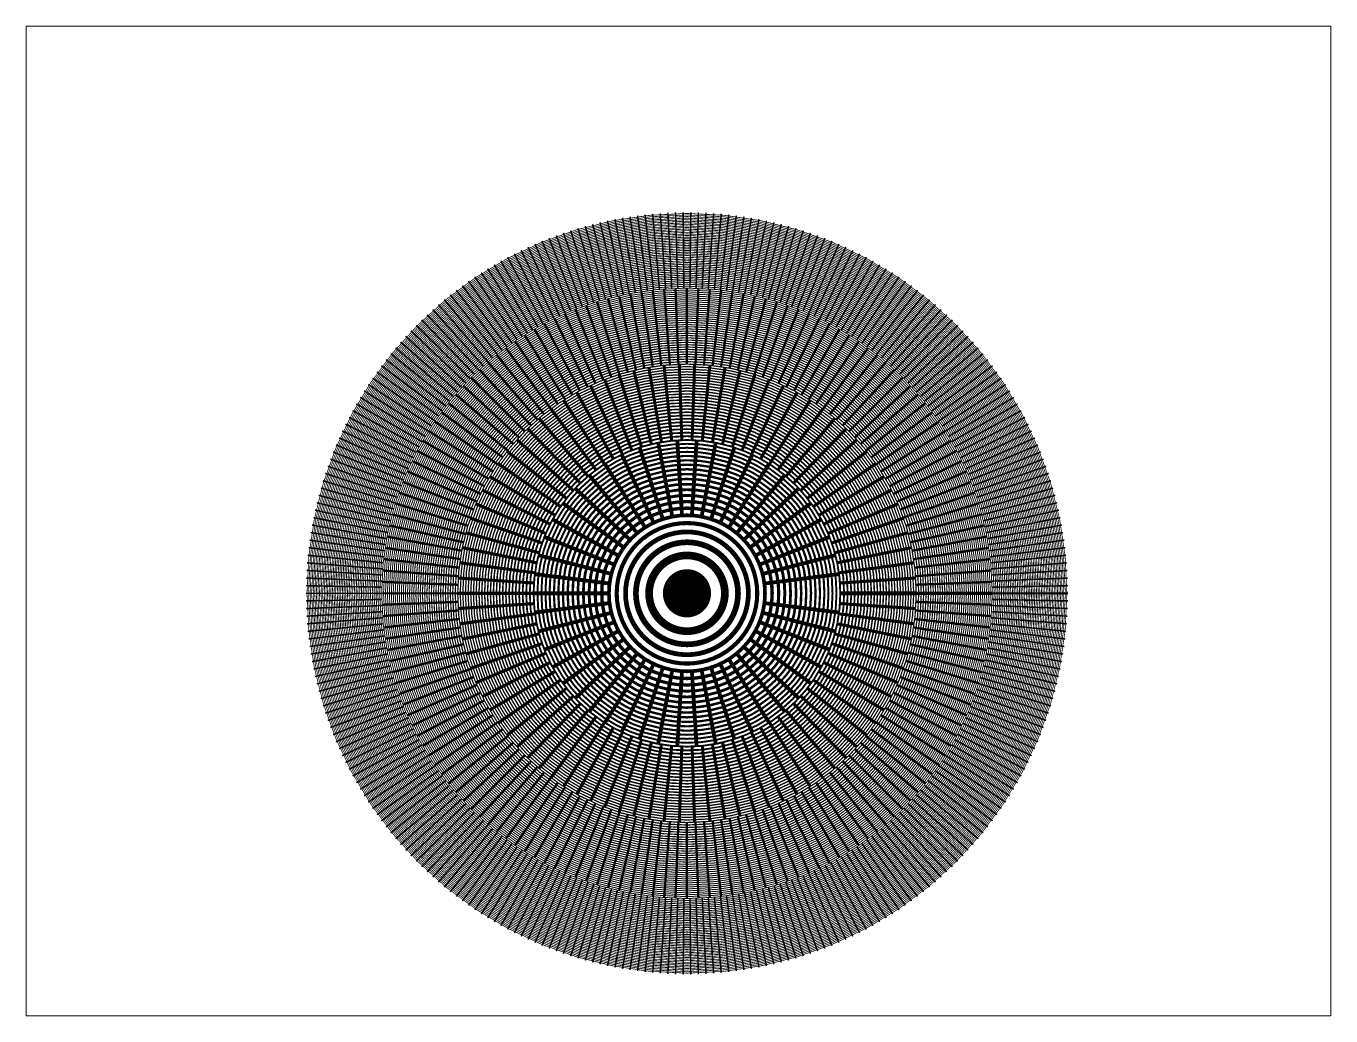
# Paper-space layout '布局1' of a CAD drawing. Header units: millimetres. Extents: x 26 to 231, y 20 to 176.
# The model-space entities are those that its viewports show. They can reach past a viewport. Long polylines and large blocks are cut down to what shows.
import ezdxf

# ---------------------------------------------------------------- set-up
doc = ezdxf.new("R2010")
doc.units = ezdxf.units.MM
for name, color, linetype in [('Circles0', 5, 'Continuous'), ('Circles1', 3, 'Continuous'), ('Web0', 1, 'Continuous'), ('Web1', 2, 'Continuous')]:
    doc.layers.add(name, color=color, linetype=linetype)

msp = doc.modelspace()

# ---------------------------------------------------------------- linework, layer by layer
at = {"layer": 'Circles0'}
for points, const_width in [([(-49.85, 0, 1), (49.85, 0, 1)], 0.1), ([(-49.45, 0, 1), (49.45, 0, 1)], 0.101), ([(-49.04, 0, 1), (49.04, 0, 1)], 0.102), ([(-48.63, 0, 1), (48.63, 0, 1)], 0.103), ([(-48.22, 0, 1), (48.22, 0, 1)], 0.104), ([(-47.8, 0, 1), (47.8, 0, 1)], 0.105), ([(-47.38, 0, 1), (47.38, 0, 1)], 0.106), ([(-46.96, 0, 1), (46.96, 0, 1)], 0.106), ([(-46.53, 0, 1), (46.53, 0, 1)], 0.107), ([(-46.1, 0, 1), (46.1, 0, 1)], 0.108), ([(-45.66, 0, 1), (45.66, 0, 1)], 0.11), ([(-45.22, 0, 1), (45.22, 0, 1)], 0.111), ([(-44.78, 0, 1), (44.78, 0, 1)], 0.112), ([(-44.33, 0, 1), (44.33, 0, 1)], 0.113), ([(-43.87, 0, 1), (43.87, 0, 1)], 0.114), ([(-43.42, 0, 1), (43.42, 0, 1)], 0.115), ([(-42.95, 0, 1), (42.95, 0, 1)], 0.116), ([(-42.49, 0, 1), (42.49, 0, 1)], 0.118), ([(-42.01, 0, 1), (42.01, 0, 1)], 0.119), ([(-41.53, 0, 1), (41.53, 0, 1)], 0.12), ([(-41.05, 0, 1), (41.05, 0, 1)], 0.122), ([(-40.56, 0, 1), (40.56, 0, 1)], 0.123), ([(-40.06, 0, 1), (40.06, 0, 1)], 0.125), ([(-39.56, 0, 1), (39.56, 0, 1)], 0.126), ([(-39.56, 0, 1), (39.56, 0, 1)], 0.126), ([(-39.05, 0, 1), (39.05, 0, 1)], 0.128), ([(-39.05, 0, 1), (39.05, 0, 1)], 0.128), ([(-38.54, 0, 1), (38.54, 0, 1)], 0.13), ([(-38.54, 0, 1), (38.54, 0, 1)], 0.13), ([(-38.01, 0, 1), (38.01, 0, 1)], 0.132), ([(-38.01, 0, 1), (38.01, 0, 1)], 0.132), ([(-37.48, 0, 1), (37.48, 0, 1)], 0.133), ([(-37.48, 0, 1), (37.48, 0, 1)], 0.133), ([(-36.95, 0, 1), (36.95, 0, 1)], 0.135), ([(-36.95, 0, 1), (36.95, 0, 1)], 0.135), ([(-36.4, 0, 1), (36.4, 0, 1)], 0.137), ([(-36.4, 0, 1), (36.4, 0, 1)], 0.137), ([(-35.85, 0, 1), (35.85, 0, 1)], 0.139), ([(-35.85, 0, 1), (35.85, 0, 1)], 0.139), ([(-35.28, 0, 1), (35.28, 0, 1)], 0.142), ([(-35.28, 0, 1), (35.28, 0, 1)], 0.142), ([(-34.71, 0, 1), (34.71, 0, 1)], 0.144), ([(-34.71, 0, 1), (34.71, 0, 1)], 0.144), ([(-34.13, 0, 1), (34.13, 0, 1)], 0.146), ([(-34.13, 0, 1), (34.13, 0, 1)], 0.146), ([(-33.54, 0, 1), (33.54, 0, 1)], 0.149), ([(-33.54, 0, 1), (33.54, 0, 1)], 0.149), ([(-32.94, 0, 1), (32.94, 0, 1)], 0.152), ([(-32.94, 0, 1), (32.94, 0, 1)], 0.152), ([(-32.33, 0, 1), (32.33, 0, 1)], 0.155), ([(-32.33, 0, 1), (32.33, 0, 1)], 0.155), ([(-31.7, 0, 1), (31.7, 0, 1)], 0.158), ([(-31.7, 0, 1), (31.7, 0, 1)], 0.158), ([(-31.06, 0, 1), (31.06, 0, 1)], 0.161), ([(-31.06, 0, 1), (31.06, 0, 1)], 0.161), ([(-30.41, 0, 1), (30.41, 0, 1)], 0.164), ([(-30.41, 0, 1), (30.41, 0, 1)], 0.164), ([(-29.75, 0, 1), (29.75, 0, 1)], 0.168), ([(-29.75, 0, 1), (29.75, 0, 1)], 0.168), ([(-29.75, 0, 1), (29.75, 0, 1)], 0.168), ([(-29.07, 0, 1), (29.07, 0, 1)], 0.172), ([(-29.07, 0, 1), (29.07, 0, 1)], 0.172), ([(-29.07, 0, 1), (29.07, 0, 1)], 0.172), ([(-28.37, 0, 1), (28.37, 0, 1)], 0.176), ([(-28.37, 0, 1), (28.37, 0, 1)], 0.176), ([(-28.37, 0, 1), (28.37, 0, 1)], 0.176), ([(-27.66, 0, 1), (27.66, 0, 1)], 0.181), ([(-27.66, 0, 1), (27.66, 0, 1)], 0.181), ([(-27.66, 0, 1), (27.66, 0, 1)], 0.181), ([(-26.93, 0, 1), (26.93, 0, 1)], 0.186), ([(-26.93, 0, 1), (26.93, 0, 1)], 0.186), ([(-26.93, 0, 1), (26.93, 0, 1)], 0.186), ([(-26.17, 0, 1), (26.17, 0, 1)], 0.191), ([(-26.17, 0, 1), (26.17, 0, 1)], 0.191), ([(-26.17, 0, 1), (26.17, 0, 1)], 0.191), ([(-25.4, 0, 1), (25.4, 0, 1)], 0.197), ([(-25.4, 0, 1), (25.4, 0, 1)], 0.197), ([(-25.4, 0, 1), (25.4, 0, 1)], 0.197), ([(-24.6, 0, 1), (24.6, 0, 1)], 0.203), ([(-24.6, 0, 1), (24.6, 0, 1)], 0.203), ([(-24.6, 0, 1), (24.6, 0, 1)], 0.203), ([(-23.77, 0, 1), (23.77, 0, 1)], 0.21), ([(-23.77, 0, 1), (23.77, 0, 1)], 0.21), ([(-23.77, 0, 1), (23.77, 0, 1)], 0.21), ([(-22.91, 0, 1), (22.91, 0, 1)], 0.218), ([(-22.91, 0, 1), (22.91, 0, 1)], 0.218), ([(-22.91, 0, 1), (22.91, 0, 1)], 0.218), ([(-22.02, 0, 1), (22.02, 0, 1)], 0.227), ([(-22.02, 0, 1), (22.02, 0, 1)], 0.227), ([(-22.02, 0, 1), (22.02, 0, 1)], 0.227), ([(-21.09, 0, 1), (21.09, 0, 1)], 0.237), ([(-21.09, 0, 1), (21.09, 0, 1)], 0.237), ([(-21.09, 0, 1), (21.09, 0, 1)], 0.237), ([(-20.12, 0, 1), (20.12, 0, 1)], 0.248), ([(-20.12, 0, 1), (20.12, 0, 1)], 0.248), ([(-20.12, 0, 1), (20.12, 0, 1)], 0.248), ([(-19.1, 0, 1), (19.1, 0, 1)], 0.262), ([(-19.1, 0, 1), (19.1, 0, 1)], 0.262), ([(-19.1, 0, 1), (19.1, 0, 1)], 0.262), ([(-19.1, 0, 1), (19.1, 0, 1)], 0.262), ([(-18.03, 0, 1), (18.03, 0, 1)], 0.277), ([(-18.03, 0, 1), (18.03, 0, 1)], 0.277), ([(-18.03, 0, 1), (18.03, 0, 1)], 0.277), ([(-18.03, 0, 1), (18.03, 0, 1)], 0.277), ([(-16.88, 0, 1), (16.88, 0, 1)], 0.296), ([(-16.88, 0, 1), (16.88, 0, 1)], 0.296), ([(-16.88, 0, 1), (16.88, 0, 1)], 0.296), ([(-16.88, 0, 1), (16.88, 0, 1)], 0.296), ([(-15.65, 0, 1), (15.65, 0, 1)], 0.319), ([(-15.65, 0, 1), (15.65, 0, 1)], 0.319), ([(-15.65, 0, 1), (15.65, 0, 1)], 0.319), ([(-15.65, 0, 1), (15.65, 0, 1)], 0.319), ([(-14.32, 0, 1), (14.32, 0, 1)], 0.349), ([(-14.32, 0, 1), (14.32, 0, 1)], 0.349), ([(-14.32, 0, 1), (14.32, 0, 1)], 0.349), ([(-14.32, 0, 1), (14.32, 0, 1)], 0.349), ([(-12.84, 0, 1), (12.84, 0, 1)], 0.389), ([(-12.84, 0, 1), (12.84, 0, 1)], 0.389), ([(-12.84, 0, 1), (12.84, 0, 1)], 0.389), ([(-12.84, 0, 1), (12.84, 0, 1)], 0.389), ([(-11.18, 0, 1), (11.18, 0, 1)], 0.447), ([(-11.18, 0, 1), (11.18, 0, 1)], 0.447), ([(-11.18, 0, 1), (11.18, 0, 1)], 0.447), ([(-11.18, 0, 1), (11.18, 0, 1)], 0.447), ([(-9.22, 0, 1), (9.22, 0, 1)], 0.543), ([(-9.22, 0, 1), (9.22, 0, 1)], 0.543), ([(-9.22, 0, 1), (9.22, 0, 1)], 0.543), ([(-9.22, 0, 1), (9.22, 0, 1)], 0.543), ([(-6.7, 0, 1), (6.7, 0, 1)], 0.747), ([(-6.7, 0, 1), (6.7, 0, 1)], 0.747), ([(-6.7, 0, 1), (6.7, 0, 1)], 0.747), ([(-6.7, 0, 1), (6.7, 0, 1)], 0.747), ([(-1.58, 0, 1), (1.58, 0, 1)], 3.16), ([(-1.58, 0, 1), (1.58, 0, 1)], 3.16), ([(-1.58, 0, 1), (1.58, 0, 1)], 3.16), ([(-1.58, 0, 1), (1.58, 0, 1)], 3.16)]:
    msp.add_lwpolyline(points, format="xyb", close=True, dxfattribs=dict(at, const_width=const_width))
at = {"layer": 'Circles1'}
for points, const_width in [([(-49.65, 0, 1), (49.65, 0, 1)], 0.101), ([(-49.24, 0, 1), (49.24, 0, 1)], 0.102), ([(-48.84, 0, 1), (48.84, 0, 1)], 0.102), ([(-48.43, 0, 1), (48.43, 0, 1)], 0.103), ([(-48.01, 0, 1), (48.01, 0, 1)], 0.104), ([(-47.59, 0, 1), (47.59, 0, 1)], 0.105), ([(-47.17, 0, 1), (47.17, 0, 1)], 0.106), ([(-46.74, 0, 1), (46.74, 0, 1)], 0.107), ([(-46.31, 0, 1), (46.31, 0, 1)], 0.108), ([(-45.88, 0, 1), (45.88, 0, 1)], 0.109), ([(-45.44, 0, 1), (45.44, 0, 1)], 0.11), ([(-45, 0, 1), (45, 0, 1)], 0.111), ([(-44.55, 0, 1), (44.55, 0, 1)], 0.112), ([(-44.1, 0, 1), (44.1, 0, 1)], 0.113), ([(-43.65, 0, 1), (43.65, 0, 1)], 0.115), ([(-43.19, 0, 1), (43.19, 0, 1)], 0.116), ([(-42.72, 0, 1), (42.72, 0, 1)], 0.117), ([(-42.25, 0, 1), (42.25, 0, 1)], 0.118), ([(-41.77, 0, 1), (41.77, 0, 1)], 0.12), ([(-41.29, 0, 1), (41.29, 0, 1)], 0.121), ([(-40.8, 0, 1), (40.8, 0, 1)], 0.123), ([(-40.31, 0, 1), (40.31, 0, 1)], 0.124), ([(-39.81, 0, 1), (39.81, 0, 1)], 0.126), ([(-39.81, 0, 1), (39.81, 0, 1)], 0.126), ([(-39.31, 0, 1), (39.31, 0, 1)], 0.127), ([(-39.31, 0, 1), (39.31, 0, 1)], 0.127), ([(-38.79, 0, 1), (38.79, 0, 1)], 0.129), ([(-38.79, 0, 1), (38.79, 0, 1)], 0.129), ([(-38.28, 0, 1), (38.28, 0, 1)], 0.131), ([(-38.28, 0, 1), (38.28, 0, 1)], 0.131), ([(-37.75, 0, 1), (37.75, 0, 1)], 0.132), ([(-37.75, 0, 1), (37.75, 0, 1)], 0.132), ([(-37.22, 0, 1), (37.22, 0, 1)], 0.134), ([(-37.22, 0, 1), (37.22, 0, 1)], 0.134), ([(-36.67, 0, 1), (36.67, 0, 1)], 0.136), ([(-36.67, 0, 1), (36.67, 0, 1)], 0.136), ([(-36.12, 0, 1), (36.12, 0, 1)], 0.138), ([(-36.12, 0, 1), (36.12, 0, 1)], 0.138), ([(-35.57, 0, 1), (35.57, 0, 1)], 0.141), ([(-35.57, 0, 1), (35.57, 0, 1)], 0.141), ([(-35, 0, 1), (35, 0, 1)], 0.143), ([(-35, 0, 1), (35, 0, 1)], 0.143), ([(-34.42, 0, 1), (34.42, 0, 1)], 0.145), ([(-34.42, 0, 1), (34.42, 0, 1)], 0.145), ([(-33.84, 0, 1), (33.84, 0, 1)], 0.148), ([(-33.84, 0, 1), (33.84, 0, 1)], 0.148), ([(-33.24, 0, 1), (33.24, 0, 1)], 0.15), ([(-33.24, 0, 1), (33.24, 0, 1)], 0.15), ([(-32.63, 0, 1), (32.63, 0, 1)], 0.153), ([(-32.63, 0, 1), (32.63, 0, 1)], 0.153), ([(-32.02, 0, 1), (32.02, 0, 1)], 0.156), ([(-32.02, 0, 1), (32.02, 0, 1)], 0.156), ([(-31.38, 0, 1), (31.38, 0, 1)], 0.159), ([(-31.38, 0, 1), (31.38, 0, 1)], 0.159), ([(-30.74, 0, 1), (30.74, 0, 1)], 0.163), ([(-30.74, 0, 1), (30.74, 0, 1)], 0.163), ([(-30.08, 0, 1), (30.08, 0, 1)], 0.166), ([(-30.08, 0, 1), (30.08, 0, 1)], 0.166), ([(-29.41, 0, 1), (29.41, 0, 1)], 0.17), ([(-29.41, 0, 1), (29.41, 0, 1)], 0.17), ([(-29.41, 0, 1), (29.41, 0, 1)], 0.17), ([(-28.72, 0, 1), (28.72, 0, 1)], 0.174), ([(-28.72, 0, 1), (28.72, 0, 1)], 0.174), ([(-28.72, 0, 1), (28.72, 0, 1)], 0.174), ([(-28.02, 0, 1), (28.02, 0, 1)], 0.178), ([(-28.02, 0, 1), (28.02, 0, 1)], 0.178), ([(-28.02, 0, 1), (28.02, 0, 1)], 0.178), ([(-27.29, 0, 1), (27.29, 0, 1)], 0.183), ([(-27.29, 0, 1), (27.29, 0, 1)], 0.183), ([(-27.29, 0, 1), (27.29, 0, 1)], 0.183), ([(-26.55, 0, 1), (26.55, 0, 1)], 0.188), ([(-26.55, 0, 1), (26.55, 0, 1)], 0.188), ([(-26.55, 0, 1), (26.55, 0, 1)], 0.188), ([(-25.79, 0, 1), (25.79, 0, 1)], 0.194), ([(-25.79, 0, 1), (25.79, 0, 1)], 0.194), ([(-25.79, 0, 1), (25.79, 0, 1)], 0.194), ([(-25, 0, 1), (25, 0, 1)], 0.2), ([(-25, 0, 1), (25, 0, 1)], 0.2), ([(-25, 0, 1), (25, 0, 1)], 0.2), ([(-24.19, 0, 1), (24.19, 0, 1)], 0.207), ([(-24.19, 0, 1), (24.19, 0, 1)], 0.207), ([(-24.19, 0, 1), (24.19, 0, 1)], 0.207), ([(-23.34, 0, 1), (23.34, 0, 1)], 0.214), ([(-23.34, 0, 1), (23.34, 0, 1)], 0.214), ([(-23.34, 0, 1), (23.34, 0, 1)], 0.214), ([(-22.47, 0, 1), (22.47, 0, 1)], 0.222), ([(-22.47, 0, 1), (22.47, 0, 1)], 0.222), ([(-22.47, 0, 1), (22.47, 0, 1)], 0.222), ([(-21.56, 0, 1), (21.56, 0, 1)], 0.232), ([(-21.56, 0, 1), (21.56, 0, 1)], 0.232), ([(-21.56, 0, 1), (21.56, 0, 1)], 0.232), ([(-20.62, 0, 1), (20.62, 0, 1)], 0.243), ([(-20.62, 0, 1), (20.62, 0, 1)], 0.243), ([(-20.62, 0, 1), (20.62, 0, 1)], 0.243), ([(-19.62, 0, 1), (19.62, 0, 1)], 0.255), ([(-19.62, 0, 1), (19.62, 0, 1)], 0.255), ([(-19.62, 0, 1), (19.62, 0, 1)], 0.255), ([(-19.62, 0, 1), (19.62, 0, 1)], 0.255), ([(-18.57, 0, 1), (18.57, 0, 1)], 0.269), ([(-18.57, 0, 1), (18.57, 0, 1)], 0.269), ([(-18.57, 0, 1), (18.57, 0, 1)], 0.269), ([(-18.57, 0, 1), (18.57, 0, 1)], 0.269), ([(-17.46, 0, 1), (17.46, 0, 1)], 0.286), ([(-17.46, 0, 1), (17.46, 0, 1)], 0.286), ([(-17.46, 0, 1), (17.46, 0, 1)], 0.286), ([(-17.46, 0, 1), (17.46, 0, 1)], 0.286), ([(-16.28, 0, 1), (16.28, 0, 1)], 0.307), ([(-16.28, 0, 1), (16.28, 0, 1)], 0.307), ([(-16.28, 0, 1), (16.28, 0, 1)], 0.307), ([(-16.28, 0, 1), (16.28, 0, 1)], 0.307), ([(-15, 0, 1), (15, 0, 1)], 0.333), ([(-15, 0, 1), (15, 0, 1)], 0.333), ([(-15, 0, 1), (15, 0, 1)], 0.333), ([(-15, 0, 1), (15, 0, 1)], 0.333), ([(-13.6, 0, 1), (13.6, 0, 1)], 0.368), ([(-13.6, 0, 1), (13.6, 0, 1)], 0.368), ([(-13.6, 0, 1), (13.6, 0, 1)], 0.368), ([(-13.6, 0, 1), (13.6, 0, 1)], 0.368), ([(-12.04, 0, 1), (12.04, 0, 1)], 0.415), ([(-12.04, 0, 1), (12.04, 0, 1)], 0.415), ([(-12.04, 0, 1), (12.04, 0, 1)], 0.415), ([(-12.04, 0, 1), (12.04, 0, 1)], 0.415), ([(-10.24, 0, 1), (10.24, 0, 1)], 0.488), ([(-10.24, 0, 1), (10.24, 0, 1)], 0.488), ([(-10.24, 0, 1), (10.24, 0, 1)], 0.488), ([(-10.24, 0, 1), (10.24, 0, 1)], 0.488), ([(-8.06, 0, 1), (8.06, 0, 1)], 0.621), ([(-8.06, 0, 1), (8.06, 0, 1)], 0.621), ([(-8.06, 0, 1), (8.06, 0, 1)], 0.621), ([(-8.06, 0, 1), (8.06, 0, 1)], 0.621), ([(-4.97, 0, 1), (4.97, 0, 1)], 1.01), ([(-4.97, 0, 1), (4.97, 0, 1)], 1.01), ([(-4.97, 0, 1), (4.97, 0, 1)], 1.01), ([(-4.97, 0, 1), (4.97, 0, 1)], 1.01)]:
    msp.add_lwpolyline(points, format="xyb", close=True, dxfattribs=dict(at, const_width=const_width))
at = {"layer": 'Web0'}
for points, const_width in [([(-4.39, 39.76), (-5.49, 49.7)], 0.2), ([(-2.8, 39.9), (-3.5, 49.88)], 0.2), ([(-1.2, 39.98), (-1.5, 49.98)], 0.2), ([(0.4, 40), (0.5, 50)], 0.2), ([(2, 39.95), (2.5, 49.94)], 0.2), ([(3.6, 39.84), (4.5, 49.8)], 0.2), ([(5.19, 39.66), (6.48, 49.58)], 0.2), ([(-10.67, 38.55), (-13.34, 48.19)], 0.2), ([(-9.12, 38.95), (-11.4, 48.68)], 0.2), ([(-7.56, 39.28), (-9.45, 49.1)], 0.2), ([(-5.98, 39.55), (-7.48, 49.44)], 0.2), ([(6.77, 39.42), (8.46, 49.28)], 0.2), ([(8.34, 39.12), (10.43, 48.9)], 0.2), ([(9.9, 38.76), (12.38, 48.44)], 0.2), ([(11.44, 38.33), (14.3, 47.91)], 0.2), ([(-15.21, 36.99), (-19.02, 46.24)], 0.2), ([(-13.72, 37.57), (-17.15, 46.97)], 0.2), ([(-12.21, 38.09), (-15.26, 47.61)], 0.2), ([(12.97, 37.84), (16.21, 47.3)], 0.2), ([(14.47, 37.29), (18.09, 46.61)], 0.2), ([(-18.12, 35.66), (-22.65, 44.57)], 0.2), ([(-16.68, 36.35), (-20.85, 45.44)], 0.2), ([(15.95, 36.68), (19.94, 45.85)], 0.2), ([(17.41, 36.01), (21.76, 45.02)], 0.2), ([(-19.54, 34.9), (-24.42, 43.63)], 0.2), ([(18.83, 35.29), (23.54, 44.11)], 0.2), ([(20.23, 34.51), (25.29, 43.13)], 0.2), ([(-22.26, 33.23), (-27.83, 41.54)], 0.2), ([(-20.92, 34.1), (-26.15, 42.62)], 0.2), ([(21.6, 33.67), (26.99, 42.09)], 0.2), ([(-23.58, 32.31), (-29.47, 40.39)], 0.2), ([(-4.47, 29.66), (-5.96, 39.55)], 0.3), ([(-2.24, 29.92), (-2.99, 39.89)], 0.3), ([(0, 30), (0, 40)], 0.3), ([(2.24, 29.92), (2.99, 39.89)], 0.3), ([(4.47, 29.66), (5.96, 39.55)], 0.3), ([(22.92, 32.78), (28.66, 40.97)], 0.2), ([(24.22, 31.84), (30.27, 39.79)], 0.2), ([(-26.08, 30.33), (-32.61, 37.91)], 0.2), ([(-24.85, 31.34), (-31.06, 39.18)], 0.2), ([(-8.84, 28.67), (-11.79, 38.22)], 0.3), ([(-6.68, 29.25), (-8.9, 39)], 0.3), ([(6.68, 29.25), (8.9, 39)], 0.3), ([(8.84, 28.67), (11.79, 38.22)], 0.3), ([(25.47, 30.84), (31.84, 38.55)], 0.2), ([(-27.28, 29.26), (-34.1, 36.57)], 0.2), ([(-13.02, 27.03), (-17.36, 36.04)], 0.3), ([(-10.96, 27.93), (-14.61, 37.23)], 0.3), ([(10.96, 27.93), (14.61, 37.23)], 0.3), ([(13.02, 27.03), (17.36, 36.04)], 0.3), ([(26.69, 29.8), (33.36, 37.25)], 0.2), ([(27.86, 28.71), (34.82, 35.88)], 0.2), ([(-28.43, 28.14), (-35.53, 35.18)], 0.2), ([(-15, 25.98), (-20, 34.64)], 0.3), ([(15, 25.98), (20, 34.64)], 0.3), ([(28.98, 27.57), (36.23, 34.46)], 0.2), ([(-29.53, 26.98), (-36.91, 33.73)], 0.2), ([(-16.9, 24.79), (-22.53, 33.05)], 0.3), ([(16.9, 24.79), (22.53, 33.05)], 0.3), ([(30.06, 26.39), (37.58, 32.98)], 0.2), ([(-30.58, 25.78), (-38.23, 32.22)], 0.2), ([(-18.7, 23.45), (-24.94, 31.27)], 0.3), ([(18.7, 23.45), (24.94, 31.27)], 0.3), ([(31.09, 25.16), (38.87, 31.45)], 0.2), ([(-32.55, 23.25), (-40.68, 29.06)], 0.2), ([(-31.59, 24.54), (-39.49, 30.67)], 0.2), ([(-20.41, 21.99), (-27.21, 29.32)], 0.3), ([(-3.33, 19.72), (-4.99, 29.58)], 0.4), ([(-0.67, 19.99), (-1, 29.98)], 0.4), ([(2, 19.9), (3, 29.85)], 0.4), ([(4.64, 19.46), (6.95, 29.18)], 0.4), ([(20.41, 21.99), (27.21, 29.32)], 0.3), ([(32.08, 23.9), (40.1, 29.87)], 0.2), ([(-33.45, 21.93), (-41.82, 27.41)], 0.2), ([(-8.42, 18.14), (-12.63, 27.21)], 0.4), ([(-5.93, 19.1), (-8.89, 28.65)], 0.4), ([(7.19, 18.66), (10.78, 28)], 0.4), ([(33.01, 22.6), (41.26, 28.24)], 0.2), ([(-34.3, 20.57), (-42.88, 25.72)], 0.2), ([(-21.99, 20.41), (-29.32, 27.21)], 0.3), ([(9.61, 17.54), (14.42, 26.31)], 0.4), ([(21.99, 20.41), (29.32, 27.21)], 0.3), ([(33.88, 21.26), (42.36, 26.57)], 0.2), ([(-35.1, 19.19), (-43.87, 23.98)], 0.2), ([(-23.45, 18.7), (-31.27, 24.94)], 0.3), ([(-10.76, 16.86), (-16.14, 25.29)], 0.4), ([(11.86, 16.1), (17.8, 24.15)], 0.4), ([(23.45, 18.7), (31.27, 24.94)], 0.3), ([(34.71, 19.88), (43.38, 24.86)], 0.2), ([(-35.84, 17.77), (-44.8, 22.21)], 0.2), ([(-24.79, 16.9), (-33.05, 22.53)], 0.3), ([(-12.91, 15.27), (-19.37, 22.91)], 0.4), ([(24.79, 16.9), (33.05, 22.53)], 0.3), ([(35.48, 18.48), (44.34, 23.1)], 0.2), ([(13.9, 14.38), (20.86, 21.56)], 0.4), ([(36.19, 17.05), (45.23, 21.31)], 0.2), ([(-36.52, 16.32), (-45.65, 20.4)], 0.2), ([(-25.98, 15), (-34.64, 20)], 0.3), ([(-14.83, 13.42), (-22.25, 20.12)], 0.4), ([(-1.87, 9.82), (-3.75, 19.65)], 0.5), ([(0.63, 9.98), (1.26, 19.96)], 0.5), ([(3.09, 9.51), (6.18, 19.02)], 0.5), ([(25.98, 15), (34.64, 20)], 0.3), ([(36.84, 15.58), (46.05, 19.48)], 0.2), ([(-37.14, 14.84), (-46.43, 18.55)], 0.2), ([(-27.03, 13.02), (-36.04, 17.36)], 0.3), ([(-16.49, 11.32), (-24.73, 16.98)], 0.4), ([(-4.26, 9.05), (-8.52, 18.1)], 0.5), ([(5.36, 8.44), (10.72, 16.89)], 0.5), ([(15.7, 12.39), (23.54, 18.59)], 0.4), ([(27.03, 13.02), (36.04, 17.36)], 0.3), ([(37.43, 14.1), (46.79, 17.62)], 0.2), ([(-37.71, 13.35), (-47.13, 16.68)], 0.2), ([(-6.37, 7.71), (-12.75, 15.41)], 0.5), ([(17.21, 10.19), (25.81, 15.29)], 0.4), ([(37.97, 12.59), (47.46, 15.74)], 0.2), ([(-38.21, 11.83), (-47.76, 14.78)], 0.2), ([(-27.93, 10.96), (-37.23, 14.61)], 0.3), ([(-17.85, 9.02), (-26.78, 13.53)], 0.4), ([(7.29, 6.85), (14.58, 13.69)], 0.5), ([(27.93, 10.96), (37.23, 14.61)], 0.3), ([(38.44, 11.06), (48.05, 13.82)], 0.2), ([(-38.65, 10.29), (-48.32, 12.86)], 0.2), ([(-8.09, 5.88), (-16.18, 11.76)], 0.5), ([(38.85, 9.51), (48.57, 11.89)], 0.2), ([(-39.03, 8.73), (-48.79, 10.92)], 0.2), ([(-28.67, 8.84), (-38.22, 11.79)], 0.3), ([(18.41, 7.81), (27.62, 11.71)], 0.4), ([(28.67, 8.84), (38.22, 11.79)], 0.3), ([(-39.35, 7.16), (-49.19, 8.96)], 0.2), ([(-29.25, 6.68), (-39, 8.9)], 0.3), ([(-18.89, 6.56), (-28.34, 9.84)], 0.4), ([(8.76, 4.82), (17.53, 9.64)], 0.5), ([(29.25, 6.68), (39, 8.9)], 0.3), ([(39.2, 7.95), (49, 9.94)], 0.2), ([(-39.61, 5.58), (-49.51, 6.98)], 0.2), ([(-9.3, 3.68), (-18.6, 7.36)], 0.5), ([(19.29, 5.28), (28.93, 7.93)], 0.4), ([(39.49, 6.38), (49.36, 7.97)], 0.2), ([(-29.66, 4.47), (-39.55, 5.96)], 0.3), ([(-19.6, 3.98), (-29.4, 5.98)], 0.4), ([(9.69, 2.49), (19.37, 4.97)], 0.5), ([(29.66, 4.47), (39.55, 5.96)], 0.3), ([(39.71, 4.79), (49.64, 5.99)], 0.2), ([(-39.8, 4), (-49.75, 4.99)], 0.2), ([(19.82, 2.67), (29.73, 4)], 0.4), ([(39.87, 3.2), (49.84, 4)], 0.2), ([(-39.93, 2.4), (-49.91, 3)], 0.2), ([(-29.92, 2.24), (-39.89, 2.99)], 0.3), ([(-19.96, 1.34), (-29.93, 2)], 0.4), ([(-9.92, 1.25), (-19.84, 2.51)], 0.5), ([(29.92, 2.24), (39.89, 2.99)], 0.3), ([(39.97, 1.6), (49.96, 2)], 0.2), ([(-39.99, 0.8), (-49.99, 1)], 0.2), ([(-30, 0), (-40, 0)], 0.3), ([(30, 0), (40, 0)], 0.3), ([(-39.99, -0.8), (-49.99, -1)], 0.2), ([(-19.96, -1.34), (-29.93, -2)], 0.4), ([(-9.92, -1.25), (-19.84, -2.51)], 0.5), ([(39.97, -1.6), (49.96, -2)], 0.2), ([(-39.93, -2.4), (-49.91, -3)], 0.2), ([(-29.92, -2.24), (-39.89, -2.99)], 0.3), ([(9.69, -2.49), (19.37, -4.97)], 0.5), ([(19.82, -2.67), (29.73, -4)], 0.4), ([(29.92, -2.24), (39.89, -2.99)], 0.3), ([(39.87, -3.2), (49.84, -4)], 0.2), ([(-39.8, -4), (-49.75, -4.99)], 0.2), ([(-29.66, -4.47), (-39.55, -5.96)], 0.3), ([(-19.6, -3.98), (-29.4, -5.98)], 0.4), ([(-9.3, -3.68), (-18.6, -7.36)], 0.5), ([(8.76, -4.82), (17.53, -9.64)], 0.5), ([(19.29, -5.28), (28.93, -7.93)], 0.4), ([(29.66, -4.47), (39.55, -5.96)], 0.3), ([(39.71, -4.79), (49.64, -5.99)], 0.2), ([(-39.61, -5.58), (-49.51, -6.98)], 0.2), ([(-29.25, -6.68), (-39, -8.9)], 0.3), ([(-18.89, -6.56), (-28.34, -9.84)], 0.4), ([(-8.09, -5.88), (-16.18, -11.76)], 0.5), ([(7.29, -6.85), (14.58, -13.69)], 0.5), ([(29.25, -6.68), (39, -8.9)], 0.3), ([(39.49, -6.38), (49.36, -7.97)], 0.2), ([(-39.35, -7.16), (-49.19, -8.96)], 0.2), ([(-6.37, -7.71), (-12.75, -15.41)], 0.5), ([(5.36, -8.44), (10.72, -16.89)], 0.5), ([(18.41, -7.81), (27.62, -11.71)], 0.4), ([(39.2, -7.95), (49, -9.94)], 0.2), ([(-39.03, -8.73), (-48.79, -10.92)], 0.2), ([(-38.65, -10.29), (-48.32, -12.86)], 0.2), ([(-28.67, -8.84), (-38.22, -11.79)], 0.3), ([(-17.85, -9.02), (-26.78, -13.53)], 0.4), ([(-4.26, -9.05), (-8.52, -18.1)], 0.5), ([(-1.87, -9.82), (-3.75, -19.65)], 0.5), ([(0.63, -9.98), (1.26, -19.96)], 0.5), ([(3.09, -9.51), (6.18, -19.02)], 0.5), ([(17.21, -10.19), (25.81, -15.29)], 0.4), ([(28.67, -8.84), (38.22, -11.79)], 0.3), ([(38.85, -9.51), (48.57, -11.89)], 0.2), ([(-38.21, -11.83), (-47.76, -14.78)], 0.2), ([(-27.93, -10.96), (-37.23, -14.61)], 0.3), ([(-16.49, -11.32), (-24.73, -16.98)], 0.4), ([(27.93, -10.96), (37.23, -14.61)], 0.3), ([(38.44, -11.06), (48.05, -13.82)], 0.2), ([(-37.71, -13.35), (-47.13, -16.68)], 0.2), ([(-27.03, -13.02), (-36.04, -17.36)], 0.3), ([(-14.83, -13.42), (-22.25, -20.12)], 0.4), ([(15.7, -12.39), (23.54, -18.59)], 0.4), ([(27.03, -13.02), (36.04, -17.36)], 0.3), ([(37.97, -12.59), (47.46, -15.74)], 0.2), ([(-37.14, -14.84), (-46.43, -18.55)], 0.2), ([(-25.98, -15), (-34.64, -20)], 0.3), ([(-12.91, -15.27), (-19.37, -22.91)], 0.4), ([(13.9, -14.38), (20.86, -21.56)], 0.4), ([(25.98, -15), (34.64, -20)], 0.3), ([(37.43, -14.1), (46.79, -17.62)], 0.2), ([(-36.52, -16.32), (-45.65, -20.4)], 0.2), ([(-24.79, -16.9), (-33.05, -22.53)], 0.3), ([(-10.76, -16.86), (-16.14, -25.29)], 0.4), ([(11.86, -16.1), (17.8, -24.15)], 0.4), ([(24.79, -16.9), (33.05, -22.53)], 0.3), ([(36.19, -17.05), (45.23, -21.31)], 0.2), ([(36.84, -15.58), (46.05, -19.48)], 0.2), ([(-35.84, -17.77), (-44.8, -22.21)], 0.2), ([(-23.45, -18.7), (-31.27, -24.94)], 0.3), ([(-8.42, -18.14), (-12.63, -27.21)], 0.4), ([(7.19, -18.66), (10.78, -28)], 0.4), ([(9.61, -17.54), (14.42, -26.31)], 0.4), ([(23.45, -18.7), (31.27, -24.94)], 0.3), ([(35.48, -18.48), (44.34, -23.1)], 0.2), ([(-35.1, -19.19), (-43.87, -23.98)], 0.2), ([(-34.3, -20.57), (-42.88, -25.72)], 0.2), ([(-21.99, -20.41), (-29.32, -27.21)], 0.3), ([(-5.93, -19.1), (-8.89, -28.65)], 0.4), ([(-3.33, -19.72), (-4.99, -29.58)], 0.4), ([(-0.67, -19.99), (-1, -29.98)], 0.4), ([(2, -19.9), (3, -29.85)], 0.4), ([(4.64, -19.46), (6.95, -29.18)], 0.4), ([(21.99, -20.41), (29.32, -27.21)], 0.3), ([(34.71, -19.88), (43.38, -24.86)], 0.2), ([(-33.45, -21.93), (-41.82, -27.41)], 0.2), ([(-20.41, -21.99), (-27.21, -29.32)], 0.3), ([(20.41, -21.99), (27.21, -29.32)], 0.3), ([(33.88, -21.26), (42.36, -26.57)], 0.2), ([(-32.55, -23.25), (-40.68, -29.06)], 0.2), ([(-18.7, -23.45), (-24.94, -31.27)], 0.3), ([(18.7, -23.45), (24.94, -31.27)], 0.3), ([(32.08, -23.9), (40.1, -29.87)], 0.2), ([(33.01, -22.6), (41.26, -28.24)], 0.2), ([(-31.59, -24.54), (-39.49, -30.67)], 0.2), ([(-16.9, -24.79), (-22.53, -33.05)], 0.3), ([(16.9, -24.79), (22.53, -33.05)], 0.3), ([(31.09, -25.16), (38.87, -31.45)], 0.2), ([(-30.58, -25.78), (-38.23, -32.22)], 0.2), ([(-29.53, -26.98), (-36.91, -33.73)], 0.2), ([(-15, -25.98), (-20, -34.64)], 0.3), ([(-13.02, -27.03), (-17.36, -36.04)], 0.3), ([(13.02, -27.03), (17.36, -36.04)], 0.3), ([(15, -25.98), (20, -34.64)], 0.3), ([(30.06, -26.39), (37.58, -32.98)], 0.2), ([(-28.43, -28.14), (-35.53, -35.18)], 0.2), ([(-10.96, -27.93), (-14.61, -37.23)], 0.3), ([(-8.84, -28.67), (-11.79, -38.22)], 0.3), ([(-6.68, -29.25), (-8.9, -39)], 0.3), ([(6.68, -29.25), (8.9, -39)], 0.3), ([(8.84, -28.67), (11.79, -38.22)], 0.3), ([(10.96, -27.93), (14.61, -37.23)], 0.3), ([(27.86, -28.71), (34.82, -35.88)], 0.2), ([(28.98, -27.57), (36.23, -34.46)], 0.2), ([(-27.28, -29.26), (-34.1, -36.57)], 0.2), ([(-26.08, -30.33), (-32.61, -37.91)], 0.2), ([(-4.47, -29.66), (-5.96, -39.55)], 0.3), ([(-2.24, -29.92), (-2.99, -39.89)], 0.3), ([(0, -30), (0, -40)], 0.3), ([(2.24, -29.92), (2.99, -39.89)], 0.3), ([(4.47, -29.66), (5.96, -39.55)], 0.3), ([(25.47, -30.84), (31.84, -38.55)], 0.2), ([(26.69, -29.8), (33.36, -37.25)], 0.2), ([(-24.85, -31.34), (-31.06, -39.18)], 0.2), ([(-23.58, -32.31), (-29.47, -40.39)], 0.2), ([(24.22, -31.84), (30.27, -39.79)], 0.2), ([(-22.26, -33.23), (-27.83, -41.54)], 0.2), ([(-20.92, -34.1), (-26.15, -42.62)], 0.2), ([(21.6, -33.67), (26.99, -42.09)], 0.2), ([(22.92, -32.78), (28.66, -40.97)], 0.2), ([(-19.54, -34.9), (-24.42, -43.63)], 0.2), ([(-18.12, -35.66), (-22.65, -44.57)], 0.2), ([(17.41, -36.01), (21.76, -45.02)], 0.2), ([(18.83, -35.29), (23.54, -44.11)], 0.2), ([(20.23, -34.51), (25.29, -43.13)], 0.2), ([(-16.68, -36.35), (-20.85, -45.44)], 0.2), ([(-15.21, -36.99), (-19.02, -46.24)], 0.2), ([(-13.72, -37.57), (-17.15, -46.97)], 0.2), ([(14.47, -37.29), (18.09, -46.61)], 0.2), ([(15.95, -36.68), (19.94, -45.85)], 0.2), ([(-12.21, -38.09), (-15.26, -47.61)], 0.2), ([(-10.67, -38.55), (-13.34, -48.19)], 0.2), ([(-9.12, -38.95), (-11.4, -48.68)], 0.2), ([(-7.56, -39.28), (-9.45, -49.1)], 0.2), ([(6.77, -39.42), (8.46, -49.28)], 0.2), ([(8.34, -39.12), (10.43, -48.9)], 0.2), ([(9.9, -38.76), (12.38, -48.44)], 0.2), ([(11.44, -38.33), (14.3, -47.91)], 0.2), ([(12.97, -37.84), (16.21, -47.3)], 0.2), ([(-5.98, -39.55), (-7.48, -49.44)], 0.2), ([(-4.39, -39.76), (-5.49, -49.7)], 0.2), ([(-2.8, -39.9), (-3.5, -49.88)], 0.2), ([(-1.2, -39.98), (-1.5, -49.98)], 0.2), ([(0.4, -40), (0.5, -50)], 0.2), ([(2, -39.95), (2.5, -49.94)], 0.2), ([(3.6, -39.84), (4.5, -49.8)], 0.2), ([(5.19, -39.66), (6.48, -49.58)], 0.2)]:
    msp.add_lwpolyline(points, dxfattribs=dict(at, const_width=const_width))
for points in [[(10, 0, 0, 0, 0), (20, 0, 0.5, 0.5, 0)], [(20, 0, 0.5, 0.5, 0), (30, 0, 0.4, 0.4, 0)], [(30, 0, 0.4, 0.4, 0), (40, 0, 0.3, 0.3, 0)], [(40, 0, 0.3, 0.3, 0), (50, 0, 0.2, 0.2, 0)]]:
    msp.add_lwpolyline(points, format="xyseb", dxfattribs=at)
at = {"layer": 'Web1'}
for points, const_width in [([(-5.19, 39.66), (-6.48, 49.58)], 0.2), ([(-3.6, 39.84), (-4.5, 49.8)], 0.2), ([(-2, 39.95), (-2.5, 49.94)], 0.2), ([(-0.4, 40), (-0.5, 50)], 0.2), ([(1.2, 39.98), (1.5, 49.98)], 0.2), ([(2.8, 39.9), (3.5, 49.88)], 0.2), ([(4.39, 39.76), (5.49, 49.7)], 0.2), ([(-11.44, 38.33), (-14.3, 47.91)], 0.2), ([(-9.9, 38.76), (-12.38, 48.44)], 0.2), ([(-8.34, 39.12), (-10.43, 48.9)], 0.2), ([(-6.77, 39.42), (-8.46, 49.28)], 0.2), ([(5.98, 39.55), (7.48, 49.44)], 0.2), ([(7.56, 39.28), (9.45, 49.1)], 0.2), ([(9.12, 38.95), (11.4, 48.68)], 0.2), ([(10.67, 38.55), (13.34, 48.19)], 0.2), ([(-14.47, 37.29), (-18.09, 46.61)], 0.2), ([(-12.97, 37.84), (-16.21, 47.3)], 0.2), ([(12.21, 38.09), (15.26, 47.61)], 0.2), ([(13.72, 37.57), (17.15, 46.97)], 0.2), ([(15.21, 36.99), (19.02, 46.24)], 0.2), ([(-17.41, 36.01), (-21.76, 45.02)], 0.2), ([(-15.95, 36.68), (-19.94, 45.85)], 0.2), ([(16.68, 36.35), (20.85, 45.44)], 0.2), ([(18.12, 35.66), (22.65, 44.57)], 0.2), ([(-20.23, 34.51), (-25.29, 43.13)], 0.2), ([(-18.83, 35.29), (-23.54, 44.11)], 0.2), ([(19.54, 34.9), (24.42, 43.63)], 0.2), ([(-21.6, 33.67), (-26.99, 42.09)], 0.2), ([(20.92, 34.1), (26.15, 42.62)], 0.2), ([(22.26, 33.23), (27.83, 41.54)], 0.2), ([(-24.22, 31.84), (-30.27, 39.79)], 0.2), ([(-22.92, 32.78), (-28.66, 40.97)], 0.2), ([(-5.58, 29.48), (-7.44, 39.3)], 0.3), ([(-3.36, 29.81), (-4.48, 39.75)], 0.3), ([(-1.12, 29.98), (-1.5, 39.97)], 0.3), ([(1.12, 29.98), (1.5, 39.97)], 0.3), ([(3.36, 29.81), (4.48, 39.75)], 0.3), ([(5.58, 29.48), (7.44, 39.3)], 0.3), ([(23.58, 32.31), (29.47, 40.39)], 0.2), ([(-25.47, 30.84), (-31.84, 38.55)], 0.2), ([(-9.91, 28.32), (-13.21, 37.76)], 0.3), ([(-7.76, 28.98), (-10.35, 38.64)], 0.3), ([(7.76, 28.98), (10.35, 38.64)], 0.3), ([(9.91, 28.32), (13.21, 37.76)], 0.3), ([(24.85, 31.34), (31.06, 39.18)], 0.2), ([(26.08, 30.33), (32.61, 37.91)], 0.2), ([(-27.86, 28.71), (-34.82, 35.88)], 0.2), ([(-26.69, 29.8), (-33.36, 37.25)], 0.2), ([(-12, 27.5), (-16, 36.66)], 0.3), ([(12, 27.5), (16, 36.66)], 0.3), ([(27.28, 29.26), (34.1, 36.57)], 0.2), ([(-28.98, 27.57), (-36.23, 34.46)], 0.2), ([(-14.02, 26.52), (-18.69, 35.36)], 0.3), ([(14.02, 26.52), (18.69, 35.36)], 0.3), ([(28.43, 28.14), (35.53, 35.18)], 0.2), ([(-30.06, 26.39), (-37.58, 32.98)], 0.2), ([(-15.96, 25.4), (-21.28, 33.87)], 0.3), ([(15.96, 25.4), (21.28, 33.87)], 0.3), ([(29.53, 26.98), (36.91, 33.73)], 0.2), ([(-31.09, 25.16), (-38.87, 31.45)], 0.2), ([(-17.81, 24.14), (-23.75, 32.18)], 0.3), ([(17.81, 24.14), (23.75, 32.18)], 0.3), ([(30.58, 25.78), (38.23, 32.22)], 0.2), ([(-32.08, 23.9), (-40.1, 29.87)], 0.2), ([(-19.57, 22.74), (-26.09, 30.32)], 0.3), ([(-4.64, 19.46), (-6.95, 29.18)], 0.4), ([(-2, 19.9), (-3, 29.85)], 0.4), ([(0.67, 19.99), (1, 29.98)], 0.4), ([(3.33, 19.72), (4.99, 29.58)], 0.4), ([(19.57, 22.74), (26.09, 30.32)], 0.3), ([(31.59, 24.54), (39.49, 30.67)], 0.2), ([(32.55, 23.25), (40.68, 29.06)], 0.2), ([(-33.01, 22.6), (-41.26, 28.24)], 0.2), ([(-21.21, 21.21), (-28.28, 28.28)], 0.3), ([(-7.19, 18.66), (-10.78, 28)], 0.4), ([(5.93, 19.1), (8.89, 28.65)], 0.4), ([(8.42, 18.14), (12.63, 27.21)], 0.4), ([(21.21, 21.21), (28.28, 28.28)], 0.3), ([(33.45, 21.93), (41.82, 27.41)], 0.2), ([(-33.88, 21.26), (-42.36, 26.57)], 0.2), ([(-22.74, 19.57), (-30.32, 26.09)], 0.3), ([(-9.61, 17.54), (-14.42, 26.31)], 0.4), ([(22.74, 19.57), (30.32, 26.09)], 0.3), ([(34.3, 20.57), (42.88, 25.72)], 0.2), ([(-34.71, 19.88), (-43.38, 24.86)], 0.2), ([(-11.86, 16.1), (-17.8, 24.15)], 0.4), ([(10.76, 16.86), (16.14, 25.29)], 0.4), ([(35.1, 19.19), (43.87, 23.98)], 0.2), ([(-35.48, 18.48), (-44.34, 23.1)], 0.2), ([(-24.14, 17.81), (-32.18, 23.75)], 0.3), ([(12.91, 15.27), (19.37, 22.91)], 0.4), ([(24.14, 17.81), (32.18, 23.75)], 0.3), ([(35.84, 17.77), (44.8, 22.21)], 0.2), ([(-36.19, 17.05), (-45.23, 21.31)], 0.2), ([(-25.4, 15.96), (-33.87, 21.28)], 0.3), ([(-13.9, 14.38), (-20.86, 21.56)], 0.4), ([(25.4, 15.96), (33.87, 21.28)], 0.3), ([(-36.84, 15.58), (-46.05, 19.48)], 0.2), ([(-26.52, 14.02), (-35.36, 18.69)], 0.3), ([(-3.09, 9.51), (-6.18, 19.02)], 0.5), ([(-0.63, 9.98), (-1.26, 19.96)], 0.5), ([(1.87, 9.82), (3.75, 19.65)], 0.5), ([(14.83, 13.42), (22.25, 20.12)], 0.4), ([(26.52, 14.02), (35.36, 18.69)], 0.3), ([(36.52, 16.32), (45.65, 20.4)], 0.2), ([(-37.43, 14.1), (-46.79, 17.62)], 0.2), ([(-15.7, 12.39), (-23.54, 18.59)], 0.4), ([(-5.36, 8.44), (-10.72, 16.89)], 0.5), ([(4.26, 9.05), (8.52, 18.1)], 0.5), ([(16.49, 11.32), (24.73, 16.98)], 0.4), ([(37.14, 14.84), (46.43, 18.55)], 0.2), ([(-37.97, 12.59), (-47.46, 15.74)], 0.2), ([(-27.5, 12), (-36.66, 16)], 0.3), ([(-17.21, 10.19), (-25.81, 15.29)], 0.4), ([(6.37, 7.71), (12.75, 15.41)], 0.5), ([(27.5, 12), (36.66, 16)], 0.3), ([(37.71, 13.35), (47.13, 16.68)], 0.2), ([(-38.44, 11.06), (-48.05, 13.82)], 0.2), ([(-7.29, 6.85), (-14.58, 13.69)], 0.5), ([(17.85, 9.02), (26.78, 13.53)], 0.4), ([(38.21, 11.83), (47.76, 14.78)], 0.2), ([(-38.85, 9.51), (-48.57, 11.89)], 0.2), ([(-28.32, 9.91), (-37.76, 13.21)], 0.3), ([(8.09, 5.88), (16.18, 11.76)], 0.5), ([(28.32, 9.91), (37.76, 13.21)], 0.3), ([(38.65, 10.29), (48.32, 12.86)], 0.2), ([(-28.98, 7.76), (-38.64, 10.35)], 0.3), ([(-18.41, 7.81), (-27.62, 11.71)], 0.4), ([(28.98, 7.76), (38.64, 10.35)], 0.3), ([(39.03, 8.73), (48.79, 10.92)], 0.2), ([(-39.2, 7.95), (-49, 9.94)], 0.2), ([(-8.76, 4.82), (-17.53, 9.64)], 0.5), ([(18.89, 6.56), (28.34, 9.84)], 0.4), ([(39.35, 7.16), (49.19, 8.96)], 0.2), ([(-39.49, 6.38), (-49.36, 7.97)], 0.2), ([(-29.48, 5.58), (-39.3, 7.44)], 0.3), ([(-19.29, 5.28), (-28.93, 7.93)], 0.4), ([(9.3, 3.68), (18.6, 7.36)], 0.5), ([(29.48, 5.58), (39.3, 7.44)], 0.3), ([(39.61, 5.58), (49.51, 6.98)], 0.2), ([(-39.71, 4.79), (-49.64, 5.99)], 0.2), ([(-9.69, 2.49), (-19.37, 4.97)], 0.5), ([(19.6, 3.98), (29.4, 5.98)], 0.4), ([(-39.87, 3.2), (-49.84, 4)], 0.2), ([(-29.81, 3.36), (-39.75, 4.48)], 0.3), ([(-19.82, 2.67), (-29.73, 4)], 0.4), ([(29.81, 3.36), (39.75, 4.48)], 0.3), ([(39.8, 4), (49.75, 4.99)], 0.2), ([(-39.97, 1.6), (-49.96, 2)], 0.2), ([(9.92, 1.25), (19.84, 2.51)], 0.5), ([(19.96, 1.34), (29.93, 2)], 0.4), ([(39.93, 2.4), (49.91, 3)], 0.2), ([(-40, 0), (-50, 0)], 0.2), ([(-29.98, 1.12), (-39.97, 1.5)], 0.3), ([(-20, 0), (-30, 0)], 0.4), ([(-10, 0), (-20, 0)], 0.5), ([(29.98, 1.12), (39.97, 1.5)], 0.3), ([(39.99, 0.8), (49.99, 1)], 0.2), ([(-39.97, -1.6), (-49.96, -2)], 0.2), ([(-29.98, -1.12), (-39.97, -1.5)], 0.3), ([(9.92, -1.25), (19.84, -2.51)], 0.5), ([(19.96, -1.34), (29.93, -2)], 0.4), ([(29.98, -1.12), (39.97, -1.5)], 0.3), ([(39.99, -0.8), (49.99, -1)], 0.2), ([(-39.87, -3.2), (-49.84, -4)], 0.2), ([(-29.81, -3.36), (-39.75, -4.48)], 0.3), ([(-19.82, -2.67), (-29.73, -4)], 0.4), ([(-9.69, -2.49), (-19.37, -4.97)], 0.5), ([(29.81, -3.36), (39.75, -4.48)], 0.3), ([(39.93, -2.4), (49.91, -3)], 0.2), ([(-39.71, -4.79), (-49.64, -5.99)], 0.2), ([(-19.29, -5.28), (-28.93, -7.93)], 0.4), ([(-8.76, -4.82), (-17.53, -9.64)], 0.5), ([(9.3, -3.68), (18.6, -7.36)], 0.5), ([(19.6, -3.98), (29.4, -5.98)], 0.4), ([(39.8, -4), (49.75, -4.99)], 0.2), ([(-39.49, -6.38), (-49.36, -7.97)], 0.2), ([(-29.48, -5.58), (-39.3, -7.44)], 0.3), ([(-7.29, -6.85), (-14.58, -13.69)], 0.5), ([(8.09, -5.88), (16.18, -11.76)], 0.5), ([(18.89, -6.56), (28.34, -9.84)], 0.4), ([(29.48, -5.58), (39.3, -7.44)], 0.3), ([(39.61, -5.58), (49.51, -6.98)], 0.2), ([(-39.2, -7.95), (-49, -9.94)], 0.2), ([(-28.98, -7.76), (-38.64, -10.35)], 0.3), ([(-18.41, -7.81), (-27.62, -11.71)], 0.4), ([(-5.36, -8.44), (-10.72, -16.89)], 0.5), ([(6.37, -7.71), (12.75, -15.41)], 0.5), ([(28.98, -7.76), (38.64, -10.35)], 0.3), ([(39.35, -7.16), (49.19, -8.96)], 0.2), ([(-38.85, -9.51), (-48.57, -11.89)], 0.2), ([(-28.32, -9.91), (-37.76, -13.21)], 0.3), ([(-17.21, -10.19), (-25.81, -15.29)], 0.4), ([(-3.09, -9.51), (-6.18, -19.02)], 0.5), ([(-0.63, -9.98), (-1.26, -19.96)], 0.5), ([(1.87, -9.82), (3.75, -19.65)], 0.5), ([(4.26, -9.05), (8.52, -18.1)], 0.5), ([(17.85, -9.02), (26.78, -13.53)], 0.4), ([(28.32, -9.91), (37.76, -13.21)], 0.3), ([(38.65, -10.29), (48.32, -12.86)], 0.2), ([(39.03, -8.73), (48.79, -10.92)], 0.2), ([(-38.44, -11.06), (-48.05, -13.82)], 0.2), ([(-27.5, -12), (-36.66, -16)], 0.3), ([(16.49, -11.32), (24.73, -16.98)], 0.4), ([(27.5, -12), (36.66, -16)], 0.3), ([(38.21, -11.83), (47.76, -14.78)], 0.2), ([(-37.97, -12.59), (-47.46, -15.74)], 0.2), ([(-15.7, -12.39), (-23.54, -18.59)], 0.4), ([(14.83, -13.42), (22.25, -20.12)], 0.4), ([(37.71, -13.35), (47.13, -16.68)], 0.2), ([(-37.43, -14.1), (-46.79, -17.62)], 0.2), ([(-26.52, -14.02), (-35.36, -18.69)], 0.3), ([(-13.9, -14.38), (-20.86, -21.56)], 0.4), ([(12.91, -15.27), (19.37, -22.91)], 0.4), ([(26.52, -14.02), (35.36, -18.69)], 0.3), ([(37.14, -14.84), (46.43, -18.55)], 0.2), ([(-36.84, -15.58), (-46.05, -19.48)], 0.2), ([(-36.19, -17.05), (-45.23, -21.31)], 0.2), ([(-25.4, -15.96), (-33.87, -21.28)], 0.3), ([(-11.86, -16.1), (-17.8, -24.15)], 0.4), ([(10.76, -16.86), (16.14, -25.29)], 0.4), ([(25.4, -15.96), (33.87, -21.28)], 0.3), ([(36.52, -16.32), (45.65, -20.4)], 0.2), ([(-35.48, -18.48), (-44.34, -23.1)], 0.2), ([(-24.14, -17.81), (-32.18, -23.75)], 0.3), ([(-9.61, -17.54), (-14.42, -26.31)], 0.4), ([(-7.19, -18.66), (-10.78, -28)], 0.4), ([(8.42, -18.14), (12.63, -27.21)], 0.4), ([(24.14, -17.81), (32.18, -23.75)], 0.3), ([(35.84, -17.77), (44.8, -22.21)], 0.2), ([(-34.71, -19.88), (-43.38, -24.86)], 0.2), ([(-22.74, -19.57), (-30.32, -26.09)], 0.3), ([(-4.64, -19.46), (-6.95, -29.18)], 0.4), ([(-2, -19.9), (-3, -29.85)], 0.4), ([(0.67, -19.99), (1, -29.98)], 0.4), ([(3.33, -19.72), (4.99, -29.58)], 0.4), ([(5.93, -19.1), (8.89, -28.65)], 0.4), ([(22.74, -19.57), (30.32, -26.09)], 0.3), ([(34.3, -20.57), (42.88, -25.72)], 0.2), ([(35.1, -19.19), (43.87, -23.98)], 0.2), ([(-33.88, -21.26), (-42.36, -26.57)], 0.2), ([(-21.21, -21.21), (-28.28, -28.28)], 0.3), ([(21.21, -21.21), (28.28, -28.28)], 0.3), ([(33.45, -21.93), (41.82, -27.41)], 0.2), ([(-33.01, -22.6), (-41.26, -28.24)], 0.2), ([(-32.08, -23.9), (-40.1, -29.87)], 0.2), ([(-19.57, -22.74), (-26.09, -30.32)], 0.3), ([(19.57, -22.74), (26.09, -30.32)], 0.3), ([(32.55, -23.25), (40.68, -29.06)], 0.2), ([(-31.09, -25.16), (-38.87, -31.45)], 0.2), ([(-17.81, -24.14), (-23.75, -32.18)], 0.3), ([(-15.96, -25.4), (-21.28, -33.87)], 0.3), ([(15.96, -25.4), (21.28, -33.87)], 0.3), ([(17.81, -24.14), (23.75, -32.18)], 0.3), ([(31.59, -24.54), (39.49, -30.67)], 0.2), ([(-30.06, -26.39), (-37.58, -32.98)], 0.2), ([(-14.02, -26.52), (-18.69, -35.36)], 0.3), ([(-12, -27.5), (-16, -36.66)], 0.3), ([(12, -27.5), (16, -36.66)], 0.3), ([(14.02, -26.52), (18.69, -35.36)], 0.3), ([(29.53, -26.98), (36.91, -33.73)], 0.2), ([(30.58, -25.78), (38.23, -32.22)], 0.2), ([(-28.98, -27.57), (-36.23, -34.46)], 0.2), ([(-27.86, -28.71), (-34.82, -35.88)], 0.2), ([(-9.91, -28.32), (-13.21, -37.76)], 0.3), ([(-7.76, -28.98), (-10.35, -38.64)], 0.3), ([(7.76, -28.98), (10.35, -38.64)], 0.3), ([(9.91, -28.32), (13.21, -37.76)], 0.3), ([(28.43, -28.14), (35.53, -35.18)], 0.2), ([(-26.69, -29.8), (-33.36, -37.25)], 0.2), ([(-25.47, -30.84), (-31.84, -38.55)], 0.2), ([(-5.58, -29.48), (-7.44, -39.3)], 0.3), ([(-3.36, -29.81), (-4.48, -39.75)], 0.3), ([(-1.12, -29.98), (-1.5, -39.97)], 0.3), ([(1.12, -29.98), (1.5, -39.97)], 0.3), ([(3.36, -29.81), (4.48, -39.75)], 0.3), ([(5.58, -29.48), (7.44, -39.3)], 0.3), ([(26.08, -30.33), (32.61, -37.91)], 0.2), ([(27.28, -29.26), (34.1, -36.57)], 0.2), ([(-24.22, -31.84), (-30.27, -39.79)], 0.2), ([(23.58, -32.31), (29.47, -40.39)], 0.2), ([(24.85, -31.34), (31.06, -39.18)], 0.2), ([(-22.92, -32.78), (-28.66, -40.97)], 0.2), ([(-21.6, -33.67), (-26.99, -42.09)], 0.2), ([(20.92, -34.1), (26.15, -42.62)], 0.2), ([(22.26, -33.23), (27.83, -41.54)], 0.2), ([(-20.23, -34.51), (-25.29, -43.13)], 0.2), ([(-18.83, -35.29), (-23.54, -44.11)], 0.2), ([(-17.41, -36.01), (-21.76, -45.02)], 0.2), ([(18.12, -35.66), (22.65, -44.57)], 0.2), ([(19.54, -34.9), (24.42, -43.63)], 0.2), ([(-15.95, -36.68), (-19.94, -45.85)], 0.2), ([(-14.47, -37.29), (-18.09, -46.61)], 0.2), ([(13.72, -37.57), (17.15, -46.97)], 0.2), ([(15.21, -36.99), (19.02, -46.24)], 0.2), ([(16.68, -36.35), (20.85, -45.44)], 0.2), ([(-12.97, -37.84), (-16.21, -47.3)], 0.2), ([(-11.44, -38.33), (-14.3, -47.91)], 0.2), ([(-9.9, -38.76), (-12.38, -48.44)], 0.2), ([(-8.34, -39.12), (-10.43, -48.9)], 0.2), ([(-6.77, -39.42), (-8.46, -49.28)], 0.2), ([(7.56, -39.28), (9.45, -49.1)], 0.2), ([(9.12, -38.95), (11.4, -48.68)], 0.2), ([(10.67, -38.55), (13.34, -48.19)], 0.2), ([(12.21, -38.09), (15.26, -47.61)], 0.2), ([(-5.19, -39.66), (-6.48, -49.58)], 0.2), ([(-3.6, -39.84), (-4.5, -49.8)], 0.2), ([(-2, -39.95), (-2.5, -49.94)], 0.2), ([(-0.4, -40), (-0.5, -50)], 0.2), ([(1.2, -39.98), (1.5, -49.98)], 0.2), ([(2.8, -39.9), (3.5, -49.88)], 0.2), ([(4.39, -39.76), (5.49, -49.7)], 0.2), ([(5.98, -39.55), (7.48, -49.44)], 0.2)]:
    msp.add_lwpolyline(points, dxfattribs=dict(at, const_width=const_width))

psp = doc.layouts.new('布局1')

# ---------------------------------------------------------------- viewports
at = {"layer": '0'}
psp.add_viewport(center=(128.5, 97.5), size=(205.6, 156), view_center_point=(-1.11, 9.49), view_height=129.8949, dxfattribs=at)

doc.saveas('drawing.dxf')
